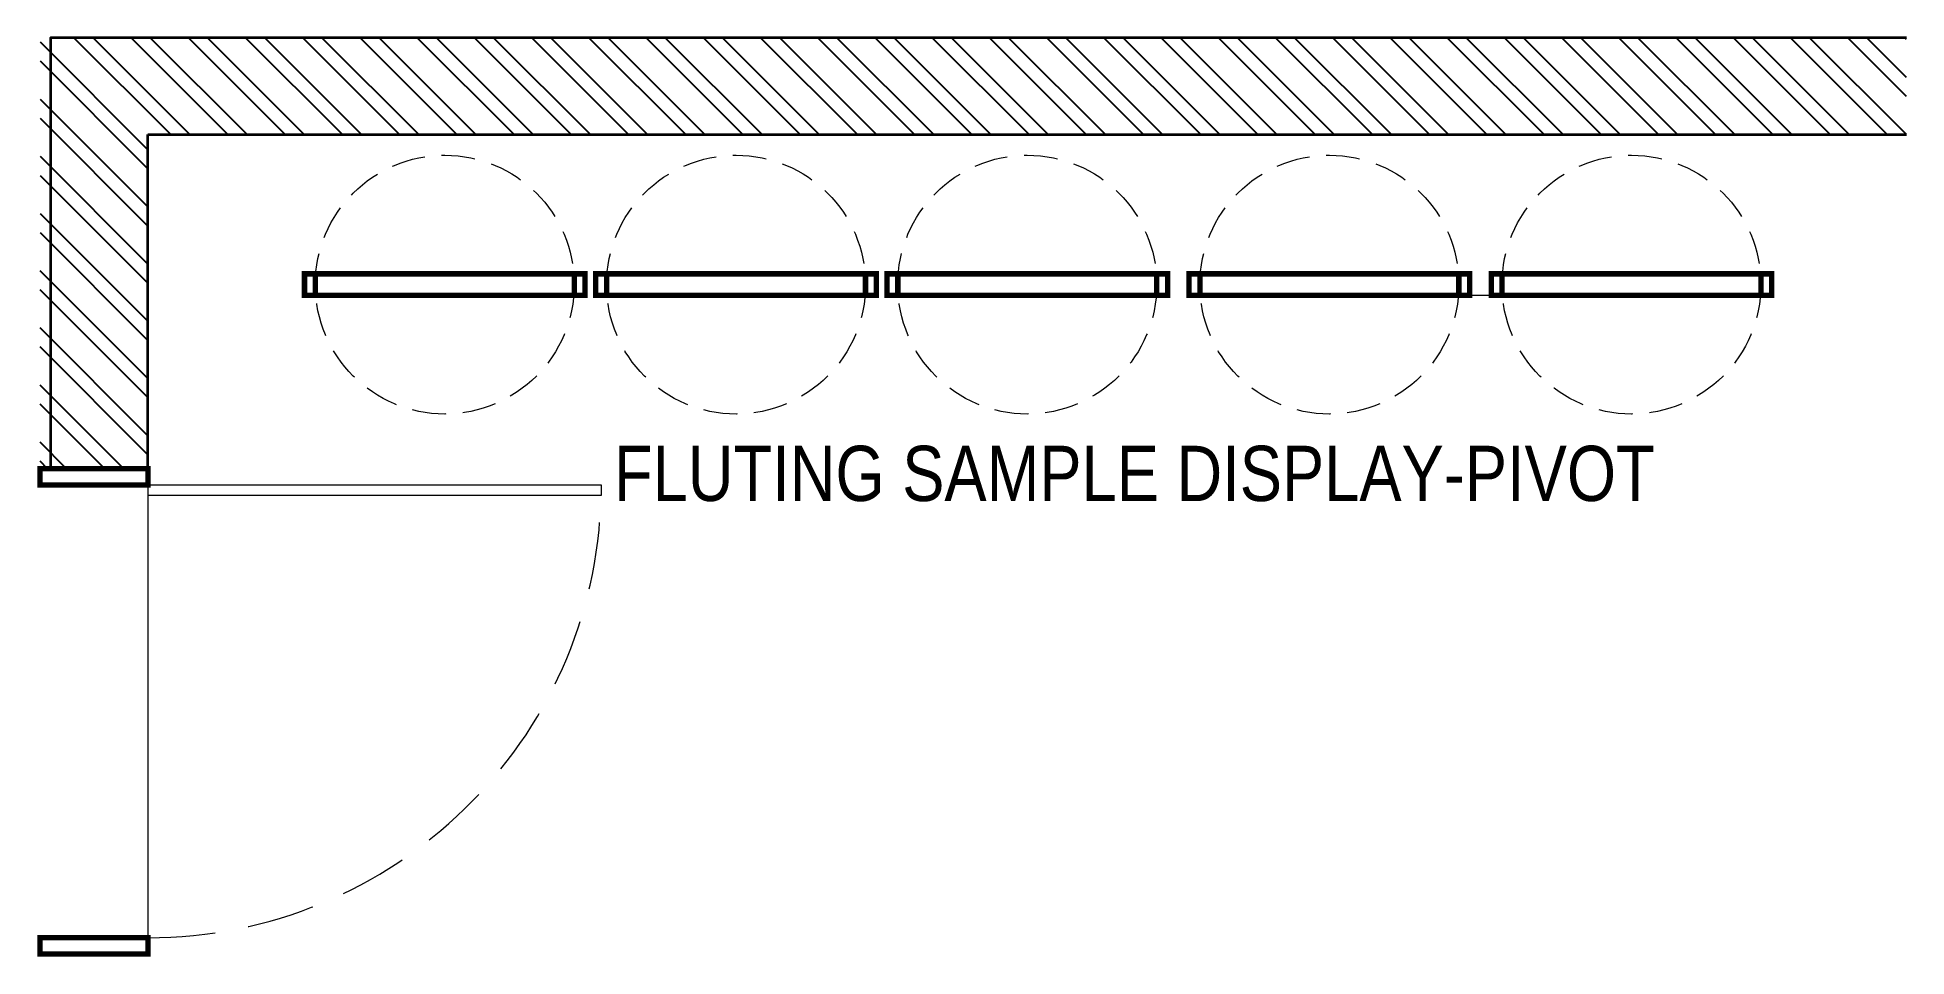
# Model space of a CAD drawing. Header units: inches. Extents: x -109431 to 29005, y -34715 to -1756.
# Drawn here: x -39285.7 to -39112.5, y -12309.6 to -12224.3 of the extents above; entities that cross this region are included whole.
import ezdxf

# ---------------------------------------------------------------- set-up
doc = ezdxf.new("R2010")
doc.units = ezdxf.units.IN
doc.header["$LTSCALE"] = 0.05
doc.header["$MEASUREMENT"] = 0
doc.linetypes.add('A2-XREF-115_FURN$0$HIDDEN', pattern=[0.375, 0.25, -0.125])
for name, color, linetype, lineweight in [('FURNITURE', 1, 'Continuous', 18), ('hatch', 7, 'Continuous', 25), ('WALL', 7, 'Continuous', 35)]:
    doc.layers.add(name, color=color, linetype=linetype, lineweight=lineweight)
doc.layers.add('text', color=4, linetype='Continuous')
doc.styles.add('4MMOF3-8', font='ARIALN.TTF', dxfattribs={"height": 5.12})

msp = doc.modelspace()

# ---------------------------------------------------------------- texts
at = {"layer": 'text', "ltscale": 50, "insert": (-39232.28538, -12264.77669), "char_height": 5.12, "attachment_point": 4, "style": '4MMOF3-8'}
msp.add_mtext_dynamic_manual_height_columns('FLUTING SAMPLE DISPLAY-PIVOT', width=127.679357, gutter_width=15.396, heights=[0], dxfattribs=at)

# ---------------------------------------------------------------- hatches: boundary and pattern name
at = {"layer": 'hatch', "ltscale": 0.25}
h = msp.add_hatch(dxfattribs=at)
h.set_pattern_fill('ANSI32', color=8, scale=10, angle=270)
h.set_pattern_definition([(315, (-34894.9246, 72039.9957), (2.65165043, 2.65165043), []), (315, (-34894.9246, 72038.228), (2.65165043, 2.65165043), [])])
h.paths.add_polyline_path([(-39112.47709, -12233.30452), (-39112.47709, -12224.30452), (-39285.47709, -12224.30452), (-39285.47709, -12264.30452), (-39275.47709, -12264.30452), (-39275.47709, -12233.30452)])

# ---------------------------------------------------------------- linework, layer by layer
at = {"layer": 'FURNITURE', "ltscale": 50}
for p, q in [((-39150.97709, -12248.23437), (-39152.97709, -12248.23437)), ((-39275.47709, -12265.80452), (-39233.47709, -12265.80452)), ((-39275.47709, -12265.80452), (-39275.47709, -12307.80452)), ((-39233.47709, -12265.80452), (-39233.47709, -12266.80452)), ((-39233.47709, -12266.80452), (-39275.47709, -12266.80452))]:
    msp.add_line(p, q, dxfattribs=at)
at = {"layer": 'FURNITURE', "ltscale": 50, "const_width": 0.5}
for points in [[(-39259.96679, -12248.23437), (-39260.96679, -12248.23437), (-39260.96679, -12246.23437), (-39259.96679, -12246.23437), (-39259.96679, -12248.23437)], [(-39235.96679, -12248.23437), (-39234.96679, -12248.23437), (-39234.96679, -12246.23437), (-39235.96679, -12246.23437), (-39235.96679, -12248.23437)], [(-39232.97194, -12248.23437), (-39233.97194, -12248.23437), (-39233.97194, -12246.23437), (-39232.97194, -12246.23437), (-39232.97194, -12248.23437)], [(-39208.97194, -12248.23437), (-39207.97194, -12248.23437), (-39207.97194, -12246.23437), (-39208.97194, -12246.23437), (-39208.97194, -12248.23437)], [(-39205.97709, -12248.23437), (-39206.97709, -12248.23437), (-39206.97709, -12246.23437), (-39205.97709, -12246.23437), (-39205.97709, -12248.23437)], [(-39181.97709, -12248.23437), (-39180.97709, -12248.23437), (-39180.97709, -12246.23437), (-39181.97709, -12246.23437), (-39181.97709, -12248.23437)], [(-39177.97709, -12248.23437), (-39178.97709, -12248.23437), (-39178.97709, -12246.23437), (-39177.97709, -12246.23437), (-39177.97709, -12248.23437)], [(-39153.97709, -12248.23437), (-39152.97709, -12248.23437), (-39152.97709, -12246.23437), (-39153.97709, -12246.23437), (-39153.97709, -12248.23437)], [(-39149.97709, -12248.23437), (-39150.97709, -12248.23437), (-39150.97709, -12246.23437), (-39149.97709, -12246.23437), (-39149.97709, -12248.23437)], [(-39125.97709, -12248.23437), (-39124.97709, -12248.23437), (-39124.97709, -12246.23437), (-39125.97709, -12246.23437), (-39125.97709, -12248.23437)], [(-39275.47709, -12265.80452), (-39285.47709, -12265.80452), (-39285.47709, -12264.30452), (-39275.47709, -12264.30452), (-39275.47709, -12265.80452)], [(-39275.47709, -12309.30452), (-39285.47709, -12309.30452), (-39285.47709, -12307.80452), (-39275.47709, -12307.80452), (-39275.47709, -12309.30452)]]:
    msp.add_lwpolyline(points, dxfattribs=at)
for points in [[(-39259.96679, -12248.23437), (-39235.96679, -12248.23437), (-39235.96679, -12246.23437), (-39259.96679, -12246.23437)], [(-39232.97194, -12248.23437), (-39208.97194, -12248.23437), (-39208.97194, -12246.23437), (-39232.97194, -12246.23437)], [(-39205.97709, -12248.23437), (-39181.97709, -12248.23437), (-39181.97709, -12246.23437), (-39205.97709, -12246.23437)], [(-39153.97709, -12248.23437), (-39177.97709, -12248.23437), (-39177.97709, -12246.23437), (-39153.97709, -12246.23437)], [(-39125.97709, -12248.23437), (-39149.97709, -12248.23437), (-39149.97709, -12246.23437), (-39125.97709, -12246.23437)]]:
    msp.add_lwpolyline(points, close=True, dxfattribs=at)
at = {"layer": 'FURNITURE', "color": 252, "linetype": 'A2-XREF-115_FURN$0$HIDDEN', "ltscale": 250, "true_color": 0x939598}
for centre in [(-39247.96679, -12247.23437), (-39220.97194, -12247.23437), (-39193.97709, -12247.23437), (-39165.97709, -12247.23437), (-39137.97709, -12247.23437)]:
    msp.add_circle(centre, 12, dxfattribs=at)
at = {"layer": 'FURNITURE', "linetype": 'A2-XREF-115_FURN$0$HIDDEN', "ltscale": 500}
msp.add_arc((-39275.48562, -12265.7836), 42.02093, 270.0116194, 358.6078262, dxfattribs=at)
at = {"layer": 'WALL', "ltscale": 0.25}
msp.add_line((-39275.47709, -12233.30452), (-39112.47709, -12233.30452), dxfattribs=at)
for points in [[(-39284.47709, -12264.30452), (-39284.47709, -12224.30452), (-39112.47709, -12224.30452)], [(-39275.47709, -12264.30452), (-39275.47709, -12233.30452)], [(-39285.47709, -12264.30452), (-39275.47709, -12264.30452)], [(-39285.47709, -12309.30452), (-39275.47709, -12309.30452)]]:
    msp.add_lwpolyline(points, dxfattribs=at)

msp.set_redraw_order([(e.dxf.handle, doc.entitydb.next_handle()) for e in msp.query("TEXT MTEXT ATTDEF DIMENSION ARC_DIMENSION")])  # texts and dimensions are drawn at this point

doc.saveas('drawing.dxf')
